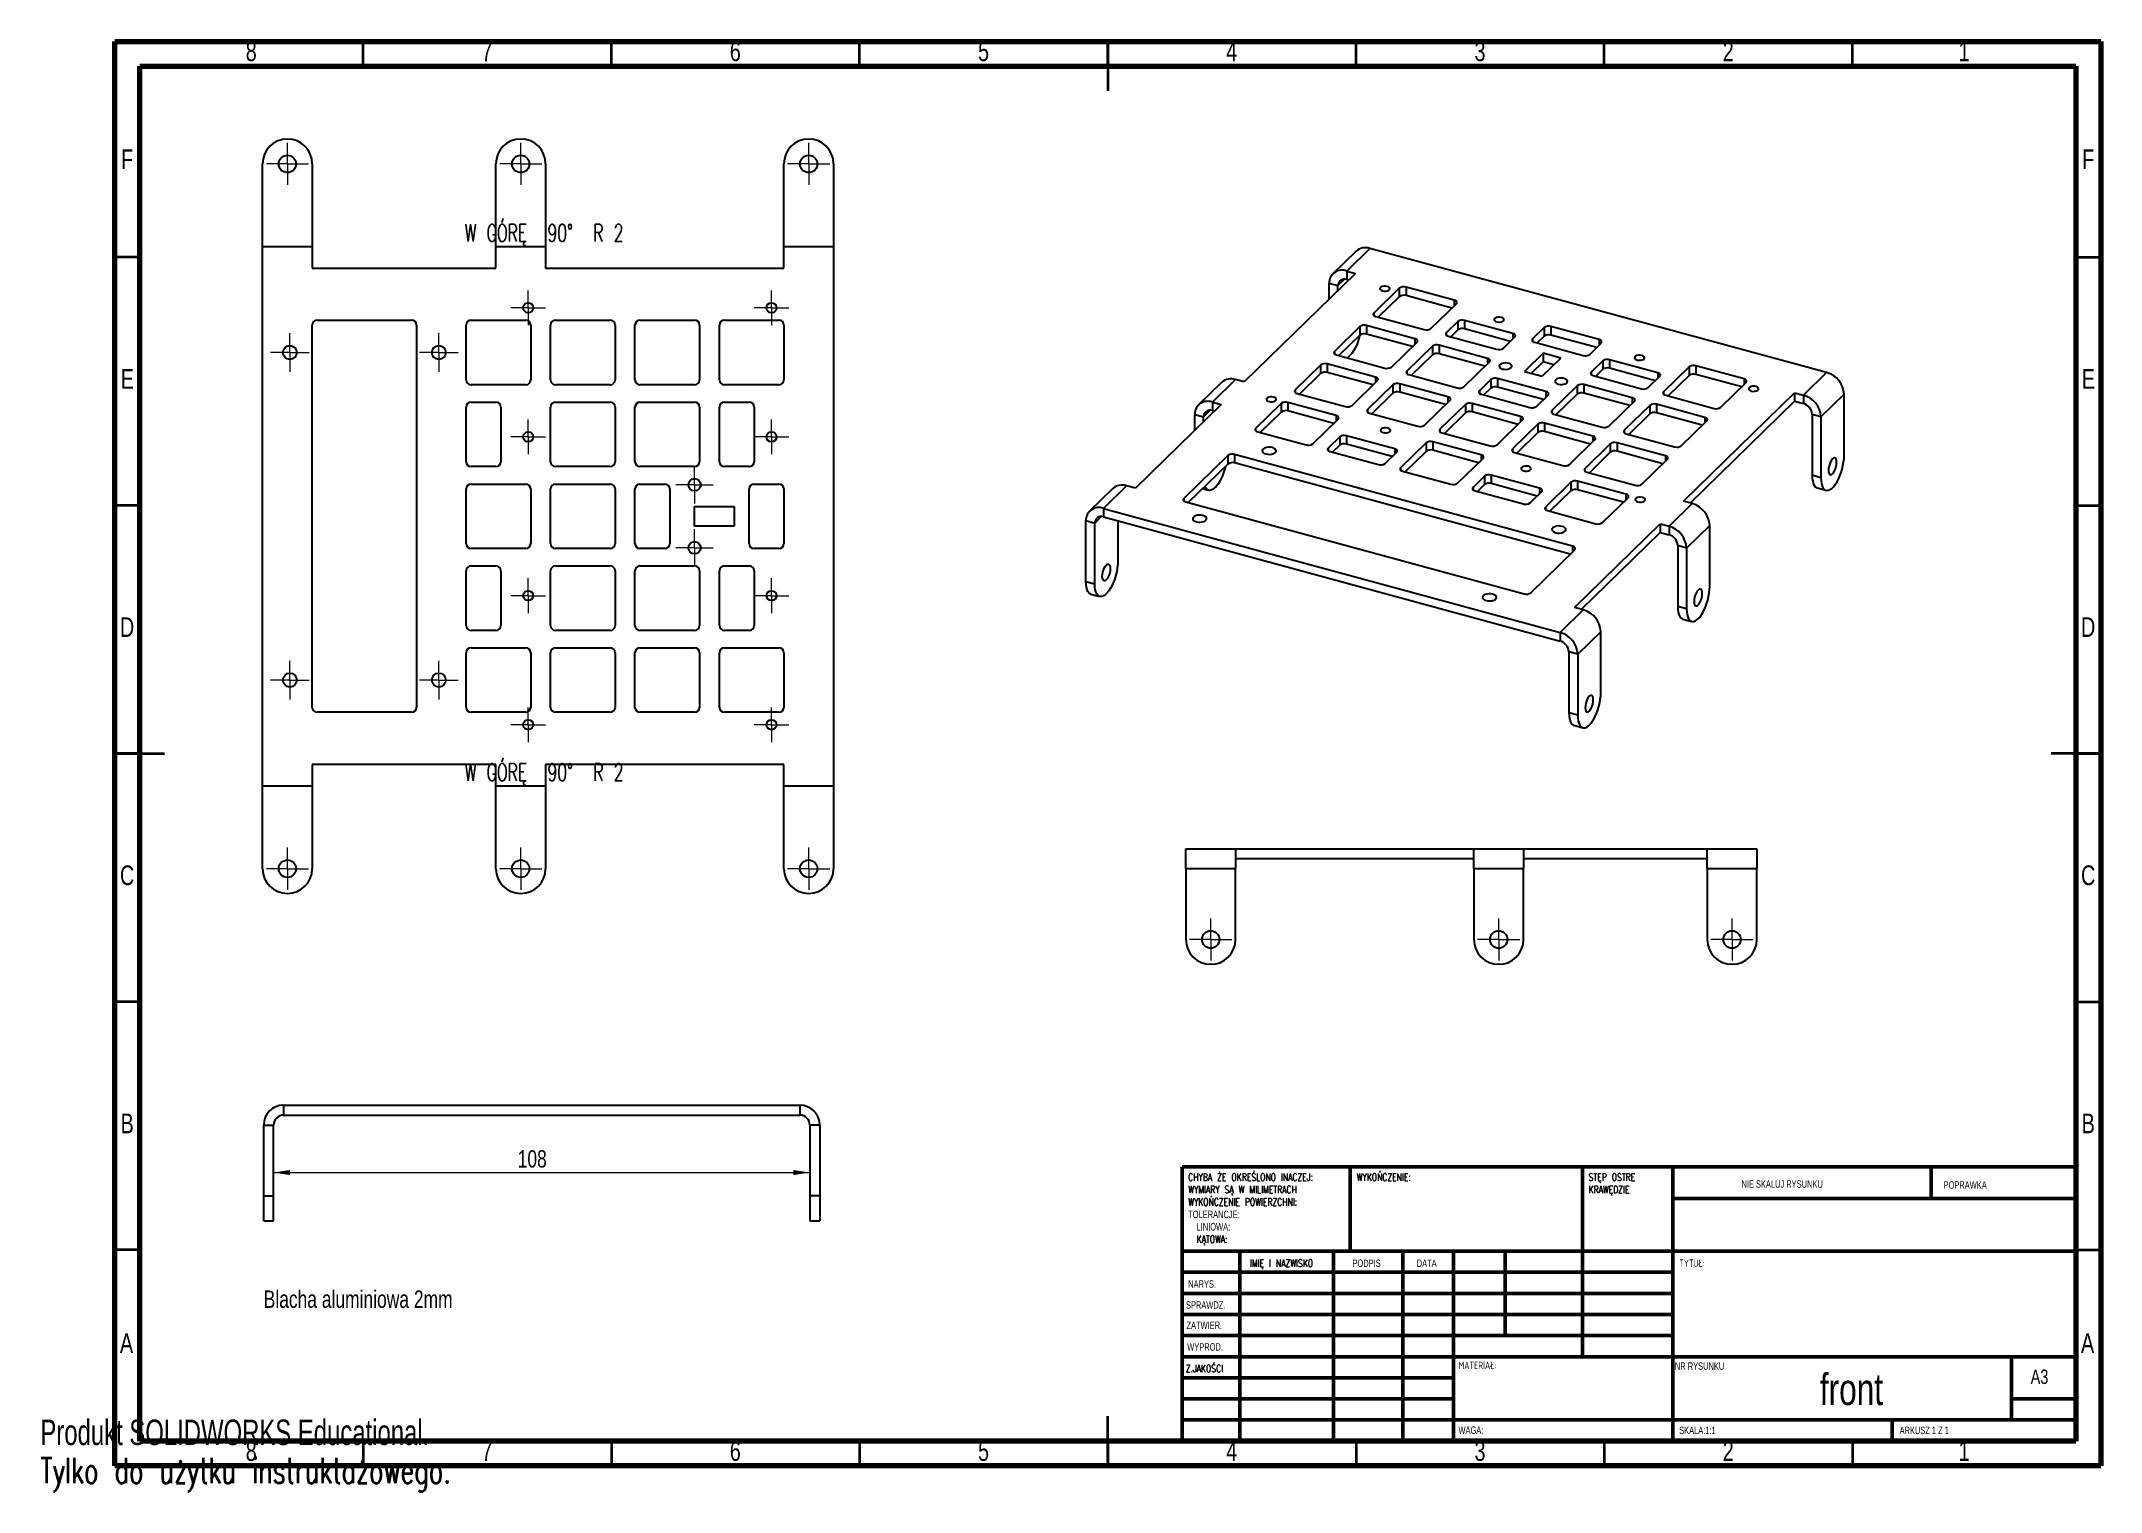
# Model space of a CAD drawing. Header units: millimetres. Extents: x 0 to 415, y 0 to 292.
import ezdxf

# ---------------------------------------------------------------- set-up
doc = ezdxf.new("R2010")
doc.units = ezdxf.units.MM
doc.linetypes.add('CENTERX2', pattern=[20.32, 12.7, -2.54, 2.54, -2.54])
doc.styles.add('SLDTEXTSTYLE0', font='TXT', dxfattribs={"width": 0.75})
doc.styles.add('SLDTEXTSTYLE1', font='TXT', dxfattribs={"width": 0.75, "bigfont": 'bigfont'})
doc.styles.add('SLDTEXTSTYLE2', font='TXT', dxfattribs={"width": 0.6875})
doc.styles.add('SLDTEXTSTYLE3', font='TXT', dxfattribs={"width": 0.65625, "bigfont": 'bigfont'})
doc.styles.add('SLDTEXTSTYLE4', font='TXT', dxfattribs={"width": 0.7})
doc.styles.add('SLDTEXTSTYLE5', font='TXT', dxfattribs={"width": 0.7, "bigfont": 'bigfont'})
doc.dimstyles.new('SLDDIMSTYLE0', dxfattribs={"dimtxt": 3.5, "dimasz": 3.302, "dimexe": 0, "dimexo": 0.0625, "dimgap": 0.875, "dimtad": 1, "dimrnd": 1e-09, "dimzin": 12, "dimdsep": 46, "dimtxsty": 'SLDTEXTSTYLE0', "dimsah": 1, "dimcen": 0.09, "dimadec": 0, "dimazin": 3, "dimtfac": 1, "dimtofl": 0, "dimtmove": 0, "dimatfit": 3, "dimfxl": 0, "dimfrac": 2, "dimtolj": 1, "dimtzin": 12, "dimarcsym": 0})

msp = doc.modelspace()

# ---------------------------------------------------------------- texts
at = {"color": 7, "linetype": 'Continuous', "lineweight": 0}
for s, insert, char_height, attachment_point, style in [('8', (42.46, 291.973), 3.969, 2, 'SLDTEXTSTYLE0'), ('7', (89.96, 291.973), 3.969, 2, 'SLDTEXTSTYLE0'), ('6', (139.96, 291.973), 3.969, 2, 'SLDTEXTSTYLE0'), ('5', (189.96, 291.973), 3.969, 2, 'SLDTEXTSTYLE0'), ('4', (239.96, 291.973), 3.969, 2, 'SLDTEXTSTYLE0'), ('3', (289.96, 291.973), 3.969, 2, 'SLDTEXTSTYLE0'), ('2', (339.96, 291.973), 3.969, 2, 'SLDTEXTSTYLE0'), ('1', (387.46, 291.973), 3.969, 2, 'SLDTEXTSTYLE0'), ('F', (17.458, 270.223), 3.969, 2, 'SLDTEXTSTYLE0'), ('F', (412.458, 270.223), 3.969, 2, 'SLDTEXTSTYLE0'), ('W GÓRĘ  90\\M+1818B  R 2', (101.45, 255.16), 3.5, 2, 'SLDTEXTSTYLE3'), ('E', (17.508, 225.973), 3.969, 2, 'SLDTEXTSTYLE0'), ('E', (412.508, 225.973), 3.969, 2, 'SLDTEXTSTYLE0'), ('D', (17.453, 175.973), 3.969, 2, 'SLDTEXTSTYLE0'), ('D', (412.453, 175.973), 3.969, 2, 'SLDTEXTSTYLE0'), ('W GÓRĘ  90\\M+1818B  R 2', (101.45, 146.501), 3.5, 2, 'SLDTEXTSTYLE3'), ('C', (17.459, 125.973), 3.969, 2, 'SLDTEXTSTYLE0'), ('C', (412.459, 125.973), 3.969, 2, 'SLDTEXTSTYLE0'), ('B', (17.471, 75.973), 3.969, 2, 'SLDTEXTSTYLE0'), ('B', (412.471, 75.973), 3.969, 2, 'SLDTEXTSTYLE0'), ('WYKOŃCZENIE:', (265.123, 63.921), 1.5, 1, 'SLDTEXTSTYLE1'), ('NIE SKALUJ RYSUNKU', (342.615, 62.533), 1.5, 1, 'SLDTEXTSTYLE0'), ('POPRAWKA', (383.328, 62.335), 1.5, 1, 'SLDTEXTSTYLE0'), ('IMIĘ I NAZWISKO', (243.617, 46.576), 1.5, 1, 'SLDTEXTSTYLE1'), ('PODPIS', (264.268, 46.576), 1.5, 1, 'SLDTEXTSTYLE0'), ('DATA', (277.215, 46.576), 1.5, 1, 'SLDTEXTSTYLE0'), ('TYTUŁ:', (330.079, 46.576), 1.5, 1, 'SLDTEXTSTYLE1'), ('NARYS.', (231.182, 42.385), 1.5, 1, 'SLDTEXTSTYLE0'), ('Blacha aluminiowa 2mm', (44.972, 40.339), 3.5, 1, 'SLDTEXTSTYLE0'), ('SPRAWDZ.', (230.735, 38.162), 1.5, 1, 'SLDTEXTSTYLE0'), ('ZATWIER.', (230.839, 34.066), 1.5, 1, 'SLDTEXTSTYLE0'), ('A', (17.34, 31.723), 3.969, 2, 'SLDTEXTSTYLE0'), ('WYPROD.', (230.99, 29.716), 1.5, 1, 'SLDTEXTSTYLE0'), ('A', (412.34, 31.723), 3.969, 2, 'SLDTEXTSTYLE0'), ('Z.JAKOŚCI', (230.669, 25.35), 1.5, 1, 'SLDTEXTSTYLE1'), ('MATERIAŁ:', (285.646, 25.986), 1.5, 1, 'SLDTEXTSTYLE1'), ('NR RYSUNKU', (329.209, 25.843), 1.5, 1, 'SLDTEXTSTYLE0'), ('front', (364.773, 23.607), 6.35, 2, 'SLDTEXTSTYLE0'), ('A3', (400.871, 24.406), 2.9104, 1, 'SLDTEXTSTYLE0'), ('WAGA:', (285.618, 12.949), 1.4986, 1, 'SLDTEXTSTYLE0'), ('SKALA:1:1', (330.074, 12.9), 1.5, 1, 'SLDTEXTSTYLE0'), ('ARKUSZ 1 Z 1', (374.478, 12.9), 1.5, 1, 'SLDTEXTSTYLE2'), ('8', (42.46, 9.973), 3.969, 2, 'SLDTEXTSTYLE0'), ('7', (89.96, 9.973), 3.969, 2, 'SLDTEXTSTYLE0'), ('6', (139.96, 9.973), 3.969, 2, 'SLDTEXTSTYLE0'), ('5', (189.96, 9.973), 3.969, 2, 'SLDTEXTSTYLE0'), ('4', (239.96, 9.973), 3.969, 2, 'SLDTEXTSTYLE0'), ('3', (289.96, 9.973), 3.969, 2, 'SLDTEXTSTYLE0'), ('2', (339.96, 9.973), 3.969, 2, 'SLDTEXTSTYLE0'), ('1', (387.46, 9.973), 3.969, 2, 'SLDTEXTSTYLE0')]:
    msp.add_mtext(s, dxfattribs=dict(at, insert=insert, char_height=char_height, attachment_point=attachment_point, style=style))
at = {"color": 7, "linetype": 'Continuous', "char_height": 5.1381, "attachment_point": 1}
for s, insert, style in [('Produkt SOLIDWORKS Educational.', (0, 14.331), 'SLDTEXTSTYLE4'), ('Tylko do użytku instruktażowego.', (0, 6.623), 'SLDTEXTSTYLE5')]:
    msp.add_mtext(s, dxfattribs=dict(at, insert=insert, style=style))

# ---------------------------------------------------------------- blocks, each defined once
blk = doc.blocks.new('SW_NOTE_0')
at = {"color": 0, "linetype": 'Continuous', "lineweight": 0, "char_height": 1.5, "attachment_point": 1}
for s, insert, style in [('CHYBA ŻE OKREŚLONO INACZEJ:', (0, 1.93), 'SLDTEXTSTYLE1'), ('WYMIARY SĄ W MILIMETRACH', (0, -0.57), 'SLDTEXTSTYLE1'), ('WYKOŃCZENIE POWIERZCHNI:', (0, -3.07), 'SLDTEXTSTYLE1'), ('TOLERANCJE:', (0, -5.57), 'SLDTEXTSTYLE0'), ('LINIOWA:', (1.69, -8.07), 'SLDTEXTSTYLE0'), ('KĄTOWA:', (1.69, -10.57), 'SLDTEXTSTYLE1')]:
    blk.add_mtext(s, dxfattribs=dict(at, insert=insert, style=style))
blk = doc.blocks.new('SW_NOTE_1')
at = {"color": 0, "linetype": 'Continuous', "lineweight": 0, "char_height": 1.5, "attachment_point": 1, "style": 'SLDTEXTSTYLE1'}
for s, insert in [('STĘP OSTRE', (0, 1.93)), ('KRAWĘDZIE', (0, -0.57))]:
    blk.add_mtext(s, dxfattribs=dict(at, insert=insert))
blk = doc.blocks.new('SW_CENTERMARKSYMBOL_0')
at = {"color": 0, "linetype": 'Continuous', "lineweight": 0}
for p, q in [((-2.5, 0), (-3.75, 0)), ((0, 0), (-2.5, 0)), ((0, 2.5), (0, 3.75)), ((0, 0), (0, 2.5)), ((0, 0), (0, -2.5)), ((0, 0), (2.5, 0)), ((2.5, 0), (3.75, 0)), ((0, -2.5), (0, -3.75))]:
    blk.add_line(p, q, dxfattribs=at)
blk = doc.blocks.new('SW_CENTERMARKSYMBOL_1')
at = {"color": 0, "linetype": 'Continuous', "lineweight": 0}
for p, q in [((-2.5, 0), (-3.75, 0)), ((0, 0), (-2.5, 0)), ((0, 2.5), (0, 3.75)), ((0, 0), (0, 2.5)), ((0, 0), (0, -2.5)), ((0, 0), (2.5, 0)), ((2.5, 0), (3.75, 0)), ((0, -2.5), (0, -3.75))]:
    blk.add_line(p, q, dxfattribs=at)
blk = doc.blocks.new('SW_CENTERMARKSYMBOL_2')
at = {"color": 0, "linetype": 'Continuous', "lineweight": 0}
for p, q in [((-2.5, 0), (-3.9, 0)), ((0, 0), (-2.5, 0)), ((0, 2.5), (0, 3.9)), ((0, 0), (0, 2.5)), ((0, 0), (0, -2.5)), ((0, 0), (2.5, 0)), ((2.5, 0), (3.9, 0)), ((0, -2.5), (0, -3.9))]:
    blk.add_line(p, q, dxfattribs=at)
blk = doc.blocks.new('SW_CENTERMARKSYMBOL_3')
at = {"color": 0, "linetype": 'Continuous', "lineweight": 0}
for p, q in [((-2.5, 0), (-3.9, 0)), ((0, 0), (-2.5, 0)), ((0, 2.5), (0, 3.9)), ((0, 0), (0, 2.5)), ((0, 0), (0, -2.5)), ((0, 0), (2.5, 0)), ((2.5, 0), (3.9, 0)), ((0, -2.5), (0, -3.9))]:
    blk.add_line(p, q, dxfattribs=at)
blk = doc.blocks.new('SW_CENTERMARKSYMBOL_4')
at = {"color": 0, "linetype": 'Continuous', "lineweight": 0}
for p, q in [((-2.5, 0), (-3.9, 0)), ((0, 0), (-2.5, 0)), ((0, 2.5), (0, 3.9)), ((0, 0), (0, 2.5)), ((0, 0), (0, -2.5)), ((0, 0), (2.5, 0)), ((2.5, 0), (3.9, 0)), ((0, -2.5), (0, -3.9))]:
    blk.add_line(p, q, dxfattribs=at)
blk = doc.blocks.new('SW_CENTERMARKSYMBOL_5')
at = {"color": 0, "linetype": 'Continuous', "lineweight": 0}
for p, q in [((-2.5, 0), (-3.9, 0)), ((0, 0), (-2.5, 0)), ((0, 2.5), (0, 3.9)), ((0, 0), (0, 2.5)), ((0, 0), (0, -2.5)), ((0, 0), (2.5, 0)), ((2.5, 0), (3.9, 0)), ((0, -2.5), (0, -3.9))]:
    blk.add_line(p, q, dxfattribs=at)
blk = doc.blocks.new('SW_CENTERMARKSYMBOL_6')
at = {"color": 0, "linetype": 'Continuous', "lineweight": 0}
for p, q in [((-2.5, 0), (-3.5, 0)), ((0, 0), (-2.5, 0)), ((0, 2.5), (0, 3.5)), ((0, 0), (0, 2.5)), ((0, 0), (0, -2.5)), ((0, 0), (2.5, 0)), ((2.5, 0), (3.5, 0)), ((0, -2.5), (0, -3.5))]:
    blk.add_line(p, q, dxfattribs=at)
blk = doc.blocks.new('SW_CENTERMARKSYMBOL_7')
at = {"color": 0, "linetype": 'Continuous', "lineweight": 0}
for p, q in [((-2.5, 0), (-3.5, 0)), ((0, 0), (-2.5, 0)), ((0, 2.5), (0, 3.5)), ((0, 0), (0, 2.5)), ((0, 0), (0, -2.5)), ((0, 0), (2.5, 0)), ((2.5, 0), (3.5, 0)), ((0, -2.5), (0, -3.5))]:
    blk.add_line(p, q, dxfattribs=at)
blk = doc.blocks.new('SW_CENTERMARKSYMBOL_8')
at = {"color": 0, "linetype": 'Continuous', "lineweight": 0}
for p, q in [((-2.5, 0), (-3.5, 0)), ((0, 0), (-2.5, 0)), ((0, 2.5), (0, 3.5)), ((0, 0), (0, 2.5)), ((0, 0), (0, -2.5)), ((0, 0), (2.5, 0)), ((2.5, 0), (3.5, 0)), ((0, -2.5), (0, -3.5))]:
    blk.add_line(p, q, dxfattribs=at)
blk = doc.blocks.new('SW_CENTERMARKSYMBOL_9')
at = {"color": 0, "linetype": 'Continuous', "lineweight": 0}
for p, q in [((-2.5, 0), (-3.5, 0)), ((0, 0), (-2.5, 0)), ((0, 2.5), (0, 3.5)), ((0, 0), (0, 2.5)), ((0, 0), (0, -2.5)), ((0, 0), (2.5, 0)), ((2.5, 0), (3.5, 0)), ((0, -2.5), (0, -3.5))]:
    blk.add_line(p, q, dxfattribs=at)
blk = doc.blocks.new('SW_CENTERMARKSYMBOL_10')
at = {"color": 0, "linetype": 'Continuous', "lineweight": 0}
for p, q in [((-2.5, 0), (-3.5, 0)), ((0, 0), (-2.5, 0)), ((0, 2.5), (0, 3.5)), ((0, 0), (0, 2.5)), ((0, 0), (0, -2.5)), ((0, 0), (2.5, 0)), ((2.5, 0), (3.5, 0)), ((0, -2.5), (0, -3.5))]:
    blk.add_line(p, q, dxfattribs=at)
blk = doc.blocks.new('SW_CENTERMARKSYMBOL_11')
at = {"color": 0, "linetype": 'Continuous', "lineweight": 0}
for p, q in [((-2.5, 0), (-3.5, 0)), ((0, 0), (-2.5, 0)), ((0, 2.5), (0, 3.5)), ((0, 0), (0, 2.5)), ((0, 0), (0, -2.5)), ((0, 0), (2.5, 0)), ((2.5, 0), (3.5, 0)), ((0, -2.5), (0, -3.5))]:
    blk.add_line(p, q, dxfattribs=at)
blk = doc.blocks.new('SW_CENTERMARKSYMBOL_12')
at = {"color": 0, "linetype": 'Continuous', "lineweight": 0}
for p, q in [((-2.5, 0), (-3.5, 0)), ((0, 0), (-2.5, 0)), ((0, 2.5), (0, 3.5)), ((0, 0), (0, 2.5)), ((0, 0), (0, -2.5)), ((0, 0), (2.5, 0)), ((2.5, 0), (3.5, 0)), ((0, -2.5), (0, -3.5))]:
    blk.add_line(p, q, dxfattribs=at)
blk = doc.blocks.new('SW_CENTERMARKSYMBOL_13')
at = {"color": 0, "linetype": 'Continuous', "lineweight": 0}
for p, q in [((-2.5, 0), (-3.5, 0)), ((0, 0), (-2.5, 0)), ((0, 2.5), (0, 3.5)), ((0, 0), (0, 2.5)), ((0, 0), (0, -2.5)), ((0, 0), (2.5, 0)), ((2.5, 0), (3.5, 0)), ((0, -2.5), (0, -3.5))]:
    blk.add_line(p, q, dxfattribs=at)
blk = doc.blocks.new('SW_CENTERMARKSYMBOL_14')
at = {"color": 0, "linetype": 'Continuous', "lineweight": 0}
for p, q in [((0, 2.5), (0, 4.25)), ((-2.5, 0), (-4.25, 0)), ((0, 0), (-2.5, 0)), ((0, 0), (0, 2.5)), ((0, 0), (0, -2.5)), ((0, 0), (2.5, 0)), ((2.5, 0), (4.25, 0)), ((0, -2.5), (0, -4.25))]:
    blk.add_line(p, q, dxfattribs=at)
blk = doc.blocks.new('SW_CENTERMARKSYMBOL_15')
at = {"color": 0, "linetype": 'Continuous', "lineweight": 0}
for p, q in [((0, 2.5), (0, 4.25)), ((-2.5, 0), (-4.25, 0)), ((0, 0), (-2.5, 0)), ((0, 0), (0, 2.5)), ((0, 0), (0, -2.5)), ((0, 0), (2.5, 0)), ((2.5, 0), (4.25, 0)), ((0, -2.5), (0, -4.25))]:
    blk.add_line(p, q, dxfattribs=at)
blk = doc.blocks.new('SW_CENTERMARKSYMBOL_16')
at = {"color": 0, "linetype": 'Continuous', "lineweight": 0}
for p, q in [((0, 2.5), (0, 4.25)), ((-2.5, 0), (-4.25, 0)), ((0, 0), (-2.5, 0)), ((0, 0), (0, 2.5)), ((0, 0), (0, -2.5)), ((0, 0), (2.5, 0)), ((2.5, 0), (4.25, 0)), ((0, -2.5), (0, -4.25))]:
    blk.add_line(p, q, dxfattribs=at)
blk = doc.blocks.new('SW_CENTERMARKSYMBOL_17')
at = {"color": 0, "linetype": 'Continuous', "lineweight": 0}
for p, q in [((0, 2.5), (0, 4.25)), ((-2.5, 0), (-4.25, 0)), ((0, 0), (-2.5, 0)), ((0, 0), (0, 2.5)), ((0, 0), (0, -2.5)), ((0, 0), (2.5, 0)), ((2.5, 0), (4.25, 0)), ((0, -2.5), (0, -4.25))]:
    blk.add_line(p, q, dxfattribs=at)
blk = doc.blocks.new('SW_CENTERMARKSYMBOL_18')
at = {"color": 0, "linetype": 'Continuous', "lineweight": 0}
for p, q in [((0, 2.5), (0, 4.25)), ((-2.5, 0), (-4.25, 0)), ((0, 0), (-2.5, 0)), ((0, 0), (0, 2.5)), ((0, 0), (0, -2.5)), ((0, 0), (2.5, 0)), ((2.5, 0), (4.25, 0)), ((0, -2.5), (0, -4.25))]:
    blk.add_line(p, q, dxfattribs=at)
blk = doc.blocks.new('SW_CENTERMARKSYMBOL_19')
at = {"color": 0, "linetype": 'Continuous', "lineweight": 0}
for p, q in [((0, 2.5), (0, 4.25)), ((-2.5, 0), (-4.25, 0)), ((0, 0), (-2.5, 0)), ((0, 0), (0, 2.5)), ((0, 0), (0, -2.5)), ((0, 0), (2.5, 0)), ((2.5, 0), (4.25, 0)), ((0, -2.5), (0, -4.25))]:
    blk.add_line(p, q, dxfattribs=at)
blk = doc.blocks.new('_D')
at = {"color": 7, "linetype": 'Continuous', "lineweight": 18}
blk.add_line((46.97, 64.1), (154.97, 64.1), dxfattribs=at)
for points in [[(46.97, 64.1), (50.27, 63.59), (50.27, 64.61)], [(154.97, 64.1), (151.67, 64.61), (151.67, 63.59)]]:
    blk.add_solid(points, dxfattribs=at)
at = {"color": 7, "linetype": 'Continuous', "lineweight": 18, "insert": (96.13, 68.61), "char_height": 3.5, "attachment_point": 1, "style": 'SLDTEXTSTYLE0'}
blk.add_mtext('108', dxfattribs=at)
blk = doc.blocks.new('SW_CENTERMARKSYMBOL_20')
at = {"color": 0, "linetype": 'Continuous', "lineweight": 0}
for p, q in [((0, 2.5), (0, 4.25)), ((-2.5, 0), (-4.25, 0)), ((0, 0), (-2.5, 0)), ((0, 0), (0, 2.5)), ((0, 0), (0, -2.5)), ((0, 0), (2.5, 0)), ((2.5, 0), (4.25, 0)), ((0, -2.5), (0, -4.25))]:
    blk.add_line(p, q, dxfattribs=at)
blk = doc.blocks.new('SW_CENTERMARKSYMBOL_21')
at = {"color": 0, "linetype": 'Continuous', "lineweight": 0}
for p, q in [((0, 2.5), (0, 4.25)), ((-2.5, 0), (-4.25, 0)), ((0, 0), (-2.5, 0)), ((0, 0), (0, 2.5)), ((0, 0), (0, -2.5)), ((0, 0), (2.5, 0)), ((2.5, 0), (4.25, 0)), ((0, -2.5), (0, -4.25))]:
    blk.add_line(p, q, dxfattribs=at)
blk = doc.blocks.new('SW_CENTERMARKSYMBOL_22')
at = {"color": 0, "linetype": 'Continuous', "lineweight": 0}
for p, q in [((0, 2.5), (0, 4.25)), ((-2.5, 0), (-4.25, 0)), ((0, 0), (-2.5, 0)), ((0, 0), (0, 2.5)), ((0, 0), (0, -2.5)), ((0, 0), (2.5, 0)), ((2.5, 0), (4.25, 0)), ((0, -2.5), (0, -4.25))]:
    blk.add_line(p, q, dxfattribs=at)

# ---------------------------------------------------------------- dimensions: what is measured, and where the dimension line sits
at = {"color": 7, "linetype": 'Continuous', "lineweight": 18}
dim = msp.add_linear_dim(base=(154.97, 64.1), p1=(46.97, 73.67), p2=(154.97, 73.67), dimstyle='SLDDIMSTYLE0', dxfattribs=at)
dim.commit()
dim.dimension.update_dxf_attribs({"geometry": '_D', "text_midpoint": (100.008, 64.1), "dimtype": 160})

# ---------------------------------------------------------------- linework, layer by layer
at = {"color": 7, "linetype": 'Continuous', "lineweight": 70}
for p, q in [((15, 5), (15, 292)), ((15, 292), (415, 292)), ((415, 292), (415, 5)), ((20, 10), (20, 287)), ((20, 287), (410, 287)), ((410, 287), (410, 10)), ((410, 10), (20, 10)), ((415, 5), (15, 5))]:
    msp.add_line(p, q, dxfattribs=at)
at = {"color": 7, "linetype": 'Continuous', "lineweight": 35}
for p, q in [((65, 287), (65, 292)), ((115, 287), (115, 292)), ((165, 287), (165, 292)), ((215, 292), (215, 282)), ((215, 287), (215, 292)), ((265, 287), (265, 292)), ((315, 287), (315, 292)), ((365, 287), (365, 292)), ((20, 248.5), (15, 248.5)), ((410, 248.5), (415, 248.5)), ((20, 198.5), (15, 198.5)), ((410, 198.5), (415, 198.5)), ((15, 148.5), (25, 148.5)), ((20, 148.5), (15, 148.5)), ((415, 148.5), (405, 148.5)), ((410, 148.5), (415, 148.5)), ((20, 98.5), (15, 98.5)), ((410, 98.5), (415, 98.5)), ((20, 48.5), (15, 48.5)), ((410, 48.5), (415, 48.5)), ((215, 5), (215, 15)), ((65, 10), (65, 5)), ((115, 10), (115, 5)), ((165, 10), (165, 5)), ((215, 10), (215, 5)), ((265, 10), (265, 5)), ((315, 10), (315, 5)), ((365, 10), (365, 5))]:
    msp.add_line(p, q, dxfattribs=at)
at = {"color": 7, "linetype": 'Continuous', "lineweight": 25}
for p, q in [((44.754, 125.316), (44.754, 267.316)), ((54.754, 267.316), (54.754, 246.316)), ((91.754, 246.316), (91.754, 267.316)), ((101.754, 267.316), (101.754, 246.316)), ((149.754, 246.316), (149.754, 267.316)), ((159.754, 267.316), (159.754, 125.316)), ((264.99, 249.716), (260.323, 245.161)), ((267.784, 250.282), (263.117, 245.727)), ((359.763, 225.284), (267.784, 250.282)), ((54.754, 246.316), (91.754, 246.316)), ((101.754, 246.316), (149.754, 246.316)), ((264.886, 245.246), (242.484, 223.382)), ((263.117, 245.727), (264.886, 245.246)), ((263.117, 245.727), (263.117, 244.013)), ((259.579, 243.26), (261.348, 242.779)), ((259.579, 240.067), (259.579, 243.26)), ((262.679, 244.078), (261.348, 242.779)), ((261.348, 241.794), (261.348, 242.779)), ((263.117, 244.013), (263.512, 243.905)), ((273.705, 242.267), (268.572, 237.256)), ((273.705, 242.267), (273.705, 240.553)), ((284.785, 239.838), (275.056, 242.482)), ((275.056, 242.482), (275.056, 240.768)), ((284.295, 238.257), (275.056, 240.768)), ((268.572, 237.256), (268.572, 236.776)), ((268.989, 236.561), (278.718, 233.917)), ((273.705, 240.553), (269.479, 236.428)), ((280.069, 234.132), (285.203, 239.142)), ((284.785, 239.838), (284.785, 238.735)), ((54.754, 157.816), (54.754, 234.816)), ((55.754, 235.816), (74.754, 235.816)), ((75.754, 234.816), (75.754, 157.816)), ((85.754, 223.816), (85.754, 234.816)), ((86.754, 235.816), (97.754, 235.816)), ((98.754, 234.816), (98.754, 223.816)), ((102.754, 223.816), (102.754, 234.816)), ((103.754, 235.816), (114.754, 235.816)), ((115.754, 234.816), (115.754, 223.816)), ((119.754, 223.816), (119.754, 234.816)), ((120.754, 235.816), (131.754, 235.816)), ((132.754, 234.816), (132.754, 223.816)), ((136.754, 223.816), (136.754, 234.816)), ((137.754, 235.816), (148.754, 235.816)), ((149.754, 234.816), (149.754, 223.816)), ((265.771, 234.523), (260.638, 229.513)), ((265.771, 232.809), (261.545, 228.684)), ((265.771, 234.523), (265.771, 232.809)), ((276.851, 232.095), (267.123, 234.739)), ((267.123, 234.739), (267.123, 233.024)), ((276.362, 230.513), (267.123, 233.024)), ((285.499, 235.569), (283.164, 233.29)), ((283.164, 233.29), (283.164, 232.81)), ((283.582, 232.595), (293.311, 229.951)), ((285.499, 233.855), (284.072, 232.462)), ((285.499, 235.569), (285.499, 233.855)), ((296.579, 233.14), (286.85, 235.784)), ((286.85, 235.784), (286.85, 234.07)), ((296.089, 231.559), (286.85, 234.07)), ((294.662, 230.166), (296.996, 232.444)), ((296.579, 233.14), (296.579, 232.037)), ((302.891, 234.335), (300.558, 232.057)), ((302.891, 232.621), (301.465, 231.229)), ((302.891, 234.335), (302.891, 232.621)), ((313.971, 231.906), (304.242, 234.55)), ((304.242, 234.55), (304.242, 232.836)), ((313.481, 230.325), (304.242, 232.836)), ((260.638, 229.513), (260.638, 229.032)), ((261.055, 228.817), (270.784, 226.173)), ((261.683, 228.646), (261.629, 228.766)), ((272.135, 226.388), (277.269, 231.399)), ((280.364, 230.557), (275.231, 225.547)), ((280.364, 228.843), (276.138, 224.718)), ((276.851, 232.095), (276.851, 230.991)), ((280.364, 230.557), (280.364, 228.843)), ((291.444, 228.129), (281.715, 230.773)), ((281.715, 230.773), (281.715, 229.058)), ((290.955, 226.547), (281.715, 229.058)), ((302.671, 229.154), (298.937, 225.51)), ((300.558, 232.057), (300.558, 231.577)), ((300.975, 231.362), (310.704, 228.718)), ((302.475, 224.548), (306.208, 228.192)), ((306.208, 228.192), (302.671, 229.154)), ((302.671, 229.154), (302.671, 227.439)), ((312.055, 228.933), (314.388, 231.21)), ((313.971, 231.906), (313.971, 230.803)), ((257.838, 226.78), (252.704, 221.769)), ((257.838, 225.065), (253.611, 220.94)), ((257.838, 226.78), (257.838, 225.065)), ((268.917, 224.351), (259.189, 226.995)), ((259.189, 226.995), (259.189, 225.281)), ((268.428, 222.77), (259.189, 225.281)), ((268.917, 224.351), (268.917, 223.247)), ((275.231, 225.547), (275.231, 225.066)), ((275.648, 224.851), (285.377, 222.207)), ((286.728, 222.422), (291.862, 227.433)), ((291.444, 228.129), (291.444, 227.025)), ((303.237, 221.429), (293.508, 224.073)), ((293.508, 224.073), (293.508, 222.359)), ((298.937, 225.51), (302.475, 224.548)), ((302.671, 227.439), (300.311, 225.136)), ((304.834, 226.851), (302.671, 227.439)), ((314.685, 227.637), (312.35, 225.358)), ((312.35, 225.358), (312.35, 224.878)), ((312.768, 224.662), (322.497, 222.018)), ((314.685, 225.923), (313.257, 224.529)), ((314.685, 227.637), (314.685, 225.923)), ((325.765, 225.208), (316.036, 227.852)), ((316.036, 227.852), (316.036, 226.138)), ((325.275, 223.627), (316.036, 226.138)), ((323.848, 222.234), (326.182, 224.512)), ((325.765, 225.208), (325.765, 224.104)), ((332.077, 226.403), (326.943, 221.392)), ((332.077, 224.689), (327.85, 220.563)), ((332.077, 226.403), (332.077, 224.689)), ((343.157, 223.974), (333.428, 226.618)), ((333.428, 226.618), (333.428, 224.904)), ((342.667, 222.393), (333.428, 224.904)), ((359.763, 225.284), (355.096, 220.729)), ((97.754, 222.816), (86.754, 222.816)), ((114.754, 222.816), (103.754, 222.816)), ((131.754, 222.816), (120.754, 222.816)), ((148.754, 222.816), (137.754, 222.816)), ((237.921, 223.297), (233.254, 218.742)), ((240.715, 223.863), (236.048, 219.308)), ((242.484, 223.382), (240.715, 223.863)), ((252.704, 221.769), (252.704, 221.288)), ((253.122, 221.073), (262.85, 218.429)), ((264.201, 218.644), (269.335, 223.655)), ((272.43, 222.814), (267.297, 217.803)), ((272.43, 221.099), (268.204, 216.974)), ((272.43, 222.814), (272.43, 221.099)), ((283.51, 220.385), (273.782, 223.029)), ((273.782, 223.029), (273.782, 221.315)), ((283.021, 218.804), (273.782, 221.315)), ((283.51, 220.385), (283.51, 219.281)), ((292.157, 223.858), (289.824, 221.581)), ((289.824, 221.581), (289.824, 221.1)), ((290.241, 220.885), (299.97, 218.241)), ((292.157, 222.144), (290.731, 220.752)), ((292.157, 223.858), (292.157, 222.144)), ((302.747, 219.848), (293.508, 222.359)), ((301.321, 218.456), (303.654, 220.734)), ((303.237, 221.429), (303.237, 220.326)), ((309.55, 222.625), (304.416, 217.615)), ((309.55, 220.911), (305.324, 216.786)), ((309.55, 222.625), (309.55, 220.911)), ((320.63, 220.196), (310.901, 222.84)), ((310.901, 222.84), (310.901, 221.126)), ((320.14, 218.615), (310.901, 221.126)), ((320.63, 220.196), (320.63, 219.093)), ((326.943, 221.392), (326.943, 220.912)), ((327.361, 220.696), (337.09, 218.052)), ((330.926, 199.345), (353.327, 221.21)), ((338.441, 218.268), (343.574, 223.278)), ((343.157, 223.974), (343.157, 222.87)), ((353.327, 221.21), (355.096, 220.729)), ((353.327, 221.21), (353.327, 219.496)), ((355.096, 220.729), (355.096, 219.015)), ((363.301, 220.894), (358.634, 216.339)), ((363.301, 208.647), (363.301, 220.894)), ((85.754, 207.316), (85.754, 218.316)), ((86.754, 219.316), (91.756, 219.316)), ((92.756, 218.316), (92.756, 207.316)), ((102.754, 207.316), (102.754, 218.316)), ((103.754, 219.316), (114.754, 219.316)), ((115.754, 218.316), (115.754, 207.316)), ((119.754, 207.316), (119.754, 218.316)), ((120.754, 219.316), (131.754, 219.316)), ((132.754, 218.316), (132.754, 207.316)), ((136.754, 207.316), (136.754, 218.316)), ((137.754, 219.316), (142.756, 219.316)), ((143.756, 218.316), (143.756, 207.316)), ((237.817, 218.827), (220.549, 201.973)), ((232.511, 216.84), (234.28, 216.36)), ((232.511, 213.648), (232.511, 216.84)), ((235.611, 217.659), (234.28, 216.36)), ((234.28, 215.374), (234.28, 216.36)), ((236.048, 219.308), (237.817, 218.827)), ((236.048, 219.308), (236.048, 217.593)), ((236.048, 217.593), (236.443, 217.486)), ((249.904, 219.036), (244.77, 214.026)), ((249.904, 217.322), (245.677, 213.197)), ((249.904, 219.036), (249.904, 217.322)), ((260.983, 216.607), (251.255, 219.251)), ((251.255, 219.251), (251.255, 217.537)), ((260.494, 215.026), (251.255, 217.537)), ((256.268, 210.901), (261.401, 215.911)), ((260.983, 216.607), (260.983, 215.504)), ((267.297, 217.803), (267.297, 217.322)), ((267.715, 217.107), (277.443, 214.463)), ((278.794, 214.678), (283.928, 219.689)), ((287.023, 218.848), (281.89, 213.837)), ((287.023, 217.133), (282.797, 213.008)), ((287.023, 218.848), (287.023, 217.133)), ((298.103, 216.419), (288.375, 219.063)), ((288.375, 219.063), (288.375, 217.349)), ((297.614, 214.838), (288.375, 217.349)), ((293.387, 210.712), (298.521, 215.723)), ((298.103, 216.419), (298.103, 215.315)), ((304.416, 217.615), (304.416, 217.134)), ((304.834, 216.919), (314.563, 214.275)), ((315.914, 214.49), (321.048, 219.501)), ((324.143, 218.659), (319.009, 213.649)), ((324.143, 216.945), (319.917, 212.82)), ((324.143, 218.659), (324.143, 216.945)), ((335.223, 216.23), (325.494, 218.874)), ((325.494, 218.874), (325.494, 217.16)), ((334.733, 214.649), (325.494, 217.16)), ((332.3, 198.972), (353.327, 219.496)), ((335.223, 216.23), (335.223, 215.127)), ((353.327, 219.496), (355.096, 219.015)), ((358.634, 216.339), (356.865, 216.82)), ((356.865, 216.82), (356.865, 204.573)), ((358.634, 216.339), (358.634, 204.092)), ((244.77, 214.026), (244.77, 213.545)), ((245.188, 213.33), (254.916, 210.686)), ((261.698, 212.338), (259.363, 210.059)), ((261.698, 212.338), (261.698, 210.624)), ((272.777, 209.909), (263.049, 212.553)), ((263.049, 212.553), (263.049, 210.839)), ((281.89, 213.837), (281.89, 213.356)), ((282.307, 213.141), (292.036, 210.497)), ((301.616, 214.882), (296.483, 209.871)), ((301.616, 213.167), (297.39, 209.042)), ((301.616, 214.882), (301.616, 213.167)), ((312.696, 212.453), (302.967, 215.097)), ((302.967, 215.097), (302.967, 213.382)), ((312.207, 210.871), (302.967, 213.382)), ((307.98, 206.746), (313.114, 211.757)), ((312.696, 212.453), (312.696, 211.349)), ((319.009, 213.649), (319.009, 213.168)), ((319.427, 212.953), (329.156, 210.309)), ((330.507, 210.524), (335.64, 215.535)), ((239.17, 208.559), (230.303, 199.905)), ((239.17, 208.559), (239.17, 206.845)), ((308.621, 190.266), (240.521, 208.775)), ((240.521, 208.775), (240.521, 207.06)), ((259.363, 210.059), (259.363, 209.579)), ((259.781, 209.364), (269.509, 206.72)), ((261.698, 210.624), (260.27, 209.231)), ((272.288, 208.328), (263.049, 210.839)), ((270.86, 206.935), (273.195, 209.213)), ((272.777, 209.909), (272.777, 208.806)), ((279.09, 211.104), (273.956, 206.093)), ((279.09, 209.39), (274.863, 205.265)), ((279.09, 211.104), (279.09, 209.39)), ((290.169, 208.675), (280.441, 211.319)), ((280.441, 211.319), (280.441, 209.605)), ((289.68, 207.094), (280.441, 209.605)), ((285.453, 202.969), (290.587, 207.979)), ((290.169, 208.675), (290.169, 207.572)), ((296.483, 209.871), (296.483, 209.39)), ((296.9, 209.175), (306.629, 206.531)), ((316.209, 210.916), (311.076, 205.905)), ((316.209, 209.201), (311.983, 205.076)), ((316.209, 210.916), (316.209, 209.201)), ((327.289, 208.487), (317.56, 211.131)), ((317.56, 211.131), (317.56, 209.416)), ((326.799, 206.905), (317.56, 209.416)), ((322.573, 202.78), (327.707, 207.791)), ((327.289, 208.487), (327.289, 207.383)), ((91.756, 206.316), (86.754, 206.316)), ((114.754, 206.316), (103.754, 206.316)), ((131.754, 206.316), (120.754, 206.316)), ((142.756, 206.316), (137.754, 206.316)), ((239.17, 206.845), (231.21, 199.076)), ((308.132, 188.685), (240.521, 207.06)), ((273.956, 206.093), (273.956, 205.613)), ((274.374, 205.398), (284.102, 202.754)), ((290.883, 204.406), (288.549, 202.127)), ((290.883, 204.406), (290.883, 202.692)), ((301.963, 201.977), (292.234, 204.621)), ((292.234, 204.621), (292.234, 202.907)), ((319.355, 200.743), (309.626, 203.387)), ((309.626, 203.387), (309.626, 201.673)), ((311.076, 205.905), (311.076, 205.424)), ((311.493, 205.209), (321.222, 202.565)), ((358.634, 204.092), (356.865, 204.573)), ((85.754, 190.816), (85.754, 201.816)), ((86.754, 202.816), (97.754, 202.816)), ((98.754, 201.816), (98.754, 190.816)), ((102.754, 190.816), (102.754, 201.816)), ((103.754, 202.816), (114.754, 202.816)), ((115.754, 201.816), (115.754, 190.816)), ((119.754, 190.816), (119.754, 201.816)), ((120.754, 202.816), (125.754, 202.816)), ((126.754, 201.816), (126.754, 190.816)), ((142.754, 190.816), (142.754, 201.816)), ((143.754, 202.816), (148.754, 202.816)), ((149.754, 201.816), (149.754, 190.816)), ((215.987, 201.888), (211.32, 197.333)), ((218.781, 202.454), (214.114, 197.899)), ((220.549, 201.973), (218.781, 202.454)), ((230.303, 199.905), (230.303, 199.424)), ((230.72, 199.209), (298.82, 180.701)), ((234.096, 201.893), (235.302, 201.565)), ((288.549, 202.127), (288.549, 201.647)), ((288.967, 201.432), (298.695, 198.788)), ((290.883, 202.692), (289.456, 201.299)), ((301.474, 200.396), (292.234, 202.907)), ((300.046, 199.003), (302.381, 201.281)), ((301.963, 201.977), (301.963, 200.874)), ((308.275, 203.172), (303.142, 198.161)), ((308.275, 201.458), (304.049, 197.332)), ((308.275, 203.172), (308.275, 201.458)), ((318.866, 199.162), (309.626, 201.673)), ((314.639, 195.037), (319.773, 200.047)), ((319.355, 200.743), (319.355, 199.64)), ((332.695, 198.865), (330.926, 199.345)), ((357.887, 202.025), (359.656, 201.545)), ((131.754, 194.316), (131.754, 198.316)), ((131.754, 198.316), (139.754, 198.316)), ((139.754, 198.316), (139.754, 194.316)), ((210.576, 195.432), (212.345, 194.951)), ((210.576, 183.185), (210.576, 195.432)), ((213.676, 196.25), (212.345, 194.951)), ((214.114, 197.899), (214.114, 196.184)), ((214.114, 197.899), (306.093, 172.901)), ((214.114, 196.184), (306.093, 171.186)), ((217.012, 195.397), (217.012, 187.259)), ((303.142, 198.161), (303.142, 197.681)), ((303.559, 197.466), (313.288, 194.821)), ((332.695, 198.865), (328.028, 194.31)), ((139.754, 194.316), (131.754, 194.316)), ((212.345, 182.704), (212.345, 194.951)), ((308.991, 177.936), (326.259, 194.79)), ((310.365, 177.563), (326.259, 193.076)), ((326.259, 194.79), (328.028, 194.31)), ((326.259, 194.79), (326.259, 193.076)), ((326.259, 193.076), (328.028, 192.595)), ((328.028, 194.31), (328.028, 192.595)), ((336.232, 194.475), (331.566, 189.919)), ((336.232, 182.228), (336.232, 194.475)), ((97.754, 189.816), (86.754, 189.816)), ((114.754, 189.816), (103.754, 189.816)), ((125.754, 189.816), (120.754, 189.816)), ((148.754, 189.816), (143.754, 189.816)), ((300.172, 180.916), (309.039, 189.571)), ((308.621, 190.266), (308.621, 189.163)), ((331.566, 189.919), (329.797, 190.4)), ((329.797, 190.4), (329.797, 178.153)), ((331.566, 189.919), (331.566, 177.673)), ((85.754, 174.316), (85.754, 185.316)), ((86.754, 186.316), (91.756, 186.316)), ((92.756, 185.316), (92.756, 174.316)), ((102.754, 174.316), (102.754, 185.316)), ((103.754, 186.316), (114.754, 186.316)), ((115.754, 185.316), (115.754, 174.316)), ((119.754, 174.316), (119.754, 185.316)), ((120.754, 186.316), (131.754, 186.316)), ((132.754, 185.316), (132.754, 174.316)), ((136.754, 174.316), (136.754, 185.316)), ((137.754, 186.316), (142.756, 186.316)), ((143.756, 185.316), (143.756, 174.316)), ((210.576, 183.185), (212.345, 182.704)), ((211.598, 180.637), (213.367, 180.156)), ((310.76, 177.456), (306.093, 172.901)), ((310.76, 177.456), (308.991, 177.936)), ((331.566, 177.673), (329.797, 178.153)), ((330.819, 175.606), (332.588, 175.125)), ((91.756, 173.316), (86.754, 173.316)), ((114.754, 173.316), (103.754, 173.316)), ((131.754, 173.316), (120.754, 173.316)), ((142.756, 173.316), (137.754, 173.316)), ((306.093, 172.901), (306.093, 171.186)), ((314.298, 173.066), (309.631, 168.511)), ((314.298, 160.819), (314.298, 173.066)), ((85.754, 157.816), (85.754, 168.816)), ((86.754, 169.816), (97.754, 169.816)), ((98.754, 168.816), (98.754, 157.816)), ((102.754, 157.816), (102.754, 168.816)), ((103.754, 169.816), (114.754, 169.816)), ((115.754, 168.816), (115.754, 157.816)), ((119.754, 157.816), (119.754, 168.816)), ((120.754, 169.816), (131.754, 169.816)), ((132.754, 168.816), (132.754, 157.816)), ((136.754, 157.816), (136.754, 168.816)), ((137.754, 169.816), (148.754, 169.816)), ((149.754, 168.816), (149.754, 157.816)), ((309.631, 168.511), (307.862, 168.991)), ((307.862, 168.991), (307.862, 156.744)), ((309.631, 168.511), (309.631, 156.264)), ((74.754, 156.816), (55.754, 156.816)), ((97.754, 156.816), (86.754, 156.816)), ((114.754, 156.816), (103.754, 156.816)), ((131.754, 156.816), (120.754, 156.816)), ((148.754, 156.816), (137.754, 156.816)), ((309.631, 156.264), (307.862, 156.744)), ((308.884, 154.197), (310.653, 153.716)), ((91.754, 146.316), (54.754, 146.316)), ((54.754, 146.316), (54.754, 125.316)), ((91.754, 125.316), (91.754, 146.316)), ((149.754, 146.316), (101.754, 146.316)), ((101.754, 146.316), (101.754, 125.316)), ((149.754, 125.316), (149.754, 146.316)), ((230.722, 129.336), (240.722, 129.336)), ((230.722, 125.336), (230.722, 129.336)), ((240.722, 129.336), (240.722, 125.336)), ((240.722, 129.336), (288.722, 129.336)), ((288.722, 129.336), (298.722, 129.336)), ((288.722, 125.336), (288.722, 129.336)), ((298.722, 129.336), (298.722, 125.336)), ((298.722, 129.336), (335.722, 129.336)), ((335.722, 129.336), (345.722, 129.336)), ((335.722, 125.336), (335.722, 129.336)), ((345.722, 129.336), (345.722, 125.336)), ((230.722, 125.336), (230.722, 111.049)), ((230.722, 125.336), (240.722, 125.336)), ((240.722, 127.336), (288.722, 127.336)), ((240.722, 111.049), (240.722, 125.336)), ((288.722, 125.336), (288.722, 111.049)), ((288.722, 125.336), (298.722, 125.336)), ((298.722, 127.336), (335.722, 127.336)), ((298.722, 111.049), (298.722, 125.336)), ((335.722, 125.336), (345.722, 125.336)), ((335.722, 125.336), (335.722, 111.049)), ((345.722, 111.049), (345.722, 125.336)), ((48.97, 77.67), (48.97, 75.67)), ((48.97, 77.67), (152.97, 77.67)), ((48.97, 75.67), (152.97, 75.67)), ((152.97, 77.67), (152.97, 75.67)), ((44.97, 73.67), (46.97, 73.67)), ((44.97, 59.382), (44.97, 73.67)), ((46.97, 59.382), (46.97, 73.67)), ((156.97, 73.67), (154.97, 73.67)), ((154.97, 73.67), (154.97, 59.382)), ((156.97, 73.67), (156.97, 59.382)), ((44.97, 54.382), (44.97, 59.382)), ((44.97, 59.382), (46.97, 59.382)), ((46.97, 54.382), (46.97, 59.382)), ((154.97, 59.382), (154.97, 54.382)), ((156.97, 59.382), (154.97, 59.382)), ((156.97, 59.382), (156.97, 54.382)), ((44.97, 54.382), (46.97, 54.382)), ((154.97, 54.382), (156.97, 54.382))]:
    msp.add_line(p, q, dxfattribs=at)
at = {"color": 7, "linetype": 'CENTERX2'}
for p, q in [((44.754, 250.672), (54.754, 250.672)), ((91.754, 250.672), (101.754, 250.672)), ((149.754, 250.672), (159.754, 250.672)), ((54.754, 141.96), (44.754, 141.96)), ((101.754, 141.96), (91.754, 141.96)), ((159.754, 141.96), (149.754, 141.96))]:
    msp.add_line(p, q, dxfattribs=at)
at = {"color": 7, "linetype": 'Continuous', "lineweight": 50}
for p, q in [((230, 65.25), (410, 65.25)), ((230, 65.25), (230, 10)), ((263.8, 48.25), (263.8, 65.25)), ((310.6, 65.25), (310.6, 27)), ((328.8, 65.25), (328.8, 10)), ((380.8, 58.875), (380.8, 65.25)), ((410, 58.875), (328.8, 58.875)), ((410, 48.25), (230, 48.25)), ((241.564, 48.25), (241.564, 10)), ((260.442, 48.25), (260.442, 10)), ((274.399, 48.25), (274.399, 10)), ((284.6, 10), (284.6, 48.25)), ((295, 31.25), (295, 48.25)), ((328.8, 44), (230, 44)), ((328.8, 39.75), (230, 39.75)), ((328.8, 35.5), (230, 35.5)), ((328.8, 31.25), (230, 31.25)), ((284.6, 27), (230, 27)), ((284.6, 27), (410, 27)), ((397, 14.25), (397, 27)), ((284.6, 22.75), (230, 22.75)), ((284.6, 18.5), (230, 18.5)), ((410, 18.5), (397, 18.5)), ((230, 14.25), (410, 14.25)), ((373, 10), (373, 14.25))]:
    msp.add_line(p, q, dxfattribs=at)
at = {"color": 7, "linetype": 'Continuous', "lineweight": 25, "flags": 128}
for points in [[(270.327, 241.729), (270.658, 241.674), (271.005, 241.681), (271.327, 241.749), (271.584, 241.869), (271.746, 242.027), (271.793, 242.204), (271.72, 242.379), (271.535, 242.531), (271.261, 242.64), (270.93, 242.695), (270.583, 242.688), (270.262, 242.621), (270.004, 242.501), (269.842, 242.342), (269.795, 242.165), (269.868, 241.99), (270.053, 241.839), (270.327, 241.729)], [(268.572, 237.256), (268.498, 237.163), (268.46, 237.064), (268.461, 236.963), (268.501, 236.864), (268.577, 236.771), (268.686, 236.687), (268.826, 236.616), (268.989, 236.561)], [(285.203, 239.142), (285.277, 239.236), (285.314, 239.335), (285.313, 239.436), (285.274, 239.535), (285.198, 239.628), (285.088, 239.712), (284.949, 239.783), (284.785, 239.838)], [(283.164, 233.29), (283.09, 233.197), (283.053, 233.098), (283.054, 232.997), (283.094, 232.898), (283.17, 232.805), (283.279, 232.721), (283.419, 232.65), (283.582, 232.595)], [(293.322, 235.48), (293.653, 235.425), (294, 235.432), (294.322, 235.499), (294.579, 235.619), (294.741, 235.778), (294.788, 235.955), (294.715, 236.13), (294.53, 236.281), (294.256, 236.391), (293.925, 236.445), (293.578, 236.439), (293.256, 236.371), (292.999, 236.251), (292.837, 236.093), (292.79, 235.916), (292.863, 235.741), (293.048, 235.589), (293.322, 235.48)], [(296.996, 232.444), (297.071, 232.538), (297.108, 232.637), (297.107, 232.738), (297.067, 232.837), (296.991, 232.93), (296.882, 233.013), (296.742, 233.084), (296.579, 233.14)], [(260.638, 229.513), (260.564, 229.419), (260.526, 229.32), (260.528, 229.219), (260.567, 229.12), (260.643, 229.027), (260.753, 228.944), (260.892, 228.873), (261.055, 228.817)], [(277.269, 231.399), (277.343, 231.492), (277.38, 231.591), (277.379, 231.692), (277.34, 231.791), (277.264, 231.884), (277.154, 231.968), (277.015, 232.039), (276.851, 232.095)], [(300.558, 232.057), (300.484, 231.964), (300.446, 231.865), (300.447, 231.764), (300.487, 231.665), (300.563, 231.572), (300.672, 231.488), (300.812, 231.417), (300.975, 231.362)], [(314.388, 231.21), (314.463, 231.304), (314.5, 231.403), (314.499, 231.504), (314.459, 231.603), (314.383, 231.696), (314.274, 231.779), (314.134, 231.85), (313.971, 231.906)], [(321.624, 227.788), (321.954, 227.733), (322.301, 227.74), (322.623, 227.808), (322.88, 227.928), (323.042, 228.086), (323.09, 228.263), (323.016, 228.438), (322.831, 228.589), (322.557, 228.699), (322.226, 228.754), (321.879, 228.747), (321.558, 228.679), (321.3, 228.559), (321.138, 228.401), (321.091, 228.224), (321.164, 228.049), (321.349, 227.898), (321.624, 227.788)], [(269.335, 223.655), (269.409, 223.749), (269.446, 223.848), (269.445, 223.949), (269.406, 224.048), (269.33, 224.141), (269.22, 224.224), (269.081, 224.295), (268.917, 224.351)], [(275.231, 225.547), (275.157, 225.453), (275.119, 225.354), (275.12, 225.253), (275.16, 225.154), (275.236, 225.061), (275.345, 224.978), (275.485, 224.907), (275.648, 224.851)], [(291.862, 227.433), (291.936, 227.526), (291.973, 227.625), (291.972, 227.726), (291.933, 227.825), (291.857, 227.918), (291.747, 228.002), (291.608, 228.073), (291.444, 228.129)], [(294.507, 225.986), (294.858, 225.923), (295.231, 225.916), (295.59, 225.965), (295.906, 226.068), (296.149, 226.213), (296.297, 226.389), (296.339, 226.58), (296.269, 226.768), (296.095, 226.938), (295.831, 227.074), (295.502, 227.163), (295.136, 227.199), (294.766, 227.177), (294.424, 227.1), (294.142, 226.975), (293.944, 226.812), (293.848, 226.627), (293.862, 226.435), (293.985, 226.254), (294.207, 226.1), (294.507, 225.986)], [(305.739, 222.933), (306.09, 222.87), (306.463, 222.863), (306.823, 222.913), (307.138, 223.015), (307.381, 223.16), (307.53, 223.336), (307.571, 223.527), (307.502, 223.716), (307.327, 223.885), (307.064, 224.021), (306.734, 224.11), (306.368, 224.146), (305.998, 224.124), (305.656, 224.048), (305.374, 223.922), (305.176, 223.76), (305.08, 223.574), (305.094, 223.383), (305.217, 223.201), (305.439, 223.047), (305.739, 222.933)], [(312.35, 225.358), (312.276, 225.265), (312.239, 225.166), (312.24, 225.065), (312.279, 224.966), (312.355, 224.873), (312.465, 224.789), (312.604, 224.718), (312.768, 224.662)], [(326.182, 224.512), (326.256, 224.606), (326.294, 224.705), (326.292, 224.806), (326.253, 224.905), (326.177, 224.998), (326.067, 225.081), (325.928, 225.152), (325.765, 225.208)], [(247.459, 219.409), (247.79, 219.355), (248.137, 219.361), (248.459, 219.429), (248.716, 219.549), (248.878, 219.707), (248.925, 219.884), (248.852, 220.059), (248.667, 220.211), (248.393, 220.32), (248.062, 220.375), (247.715, 220.368), (247.393, 220.301), (247.136, 220.181), (246.974, 220.022), (246.927, 219.845), (247, 219.67), (247.185, 219.519), (247.459, 219.409)], [(252.704, 221.769), (252.63, 221.676), (252.593, 221.577), (252.594, 221.476), (252.633, 221.377), (252.709, 221.284), (252.819, 221.2), (252.958, 221.129), (253.122, 221.073)], [(283.928, 219.689), (284.002, 219.782), (284.039, 219.882), (284.038, 219.983), (283.999, 220.081), (283.923, 220.175), (283.813, 220.258), (283.674, 220.329), (283.51, 220.385)], [(289.824, 221.581), (289.75, 221.487), (289.712, 221.388), (289.713, 221.287), (289.753, 221.188), (289.829, 221.095), (289.938, 221.012), (290.078, 220.941), (290.241, 220.885)], [(303.654, 220.734), (303.729, 220.827), (303.766, 220.926), (303.765, 221.027), (303.725, 221.126), (303.649, 221.219), (303.54, 221.303), (303.4, 221.374), (303.237, 221.429)], [(321.048, 219.501), (321.122, 219.594), (321.159, 219.693), (321.158, 219.794), (321.119, 219.893), (321.043, 219.986), (320.933, 220.07), (320.793, 220.141), (320.63, 220.196)], [(326.943, 221.392), (326.869, 221.299), (326.832, 221.2), (326.833, 221.099), (326.872, 221), (326.948, 220.907), (327.058, 220.823), (327.197, 220.752), (327.361, 220.696)], [(343.574, 223.278), (343.648, 223.372), (343.686, 223.471), (343.684, 223.572), (343.645, 223.671), (343.569, 223.764), (343.459, 223.847), (343.32, 223.918), (343.157, 223.974)], [(344.619, 221.538), (344.949, 221.484), (345.296, 221.491), (345.618, 221.558), (345.875, 221.678), (346.037, 221.836), (346.085, 222.014), (346.011, 222.188), (345.826, 222.34), (345.552, 222.45), (345.221, 222.504), (344.874, 222.497), (344.553, 222.43), (344.295, 222.31), (344.133, 222.152), (344.086, 221.974), (344.159, 221.8), (344.344, 221.648), (344.619, 221.538)], [(261.401, 215.911), (261.475, 216.005), (261.512, 216.104), (261.511, 216.205), (261.472, 216.304), (261.396, 216.397), (261.286, 216.481), (261.147, 216.552), (260.983, 216.607)], [(267.297, 217.803), (267.223, 217.71), (267.186, 217.611), (267.187, 217.51), (267.226, 217.411), (267.302, 217.318), (267.412, 217.234), (267.551, 217.163), (267.715, 217.107)], [(298.521, 215.723), (298.595, 215.816), (298.632, 215.916), (298.631, 216.017), (298.592, 216.115), (298.516, 216.209), (298.406, 216.292), (298.267, 216.363), (298.103, 216.419)], [(304.416, 217.615), (304.342, 217.521), (304.305, 217.422), (304.306, 217.321), (304.345, 217.222), (304.421, 217.129), (304.531, 217.046), (304.671, 216.974), (304.834, 216.919)], [(335.64, 215.535), (335.715, 215.628), (335.752, 215.727), (335.751, 215.828), (335.711, 215.927), (335.635, 216.02), (335.526, 216.104), (335.386, 216.175), (335.223, 216.23)], [(244.77, 214.026), (244.696, 213.932), (244.659, 213.833), (244.66, 213.732), (244.699, 213.633), (244.775, 213.54), (244.885, 213.456), (245.024, 213.385), (245.188, 213.33)], [(270.454, 213.16), (270.785, 213.105), (271.132, 213.112), (271.454, 213.179), (271.711, 213.299), (271.873, 213.458), (271.92, 213.635), (271.847, 213.81), (271.662, 213.961), (271.388, 214.071), (271.057, 214.126), (270.71, 214.119), (270.388, 214.051), (270.131, 213.931), (269.969, 213.773), (269.922, 213.596), (269.995, 213.421), (270.18, 213.269), (270.454, 213.16)], [(281.89, 213.837), (281.816, 213.744), (281.778, 213.644), (281.78, 213.544), (281.819, 213.445), (281.895, 213.352), (282.005, 213.268), (282.144, 213.197), (282.307, 213.141)], [(313.114, 211.757), (313.188, 211.85), (313.225, 211.95), (313.224, 212.05), (313.185, 212.149), (313.109, 212.242), (312.999, 212.326), (312.86, 212.397), (312.696, 212.453)], [(319.009, 213.649), (318.935, 213.555), (318.898, 213.456), (318.899, 213.355), (318.938, 213.256), (319.014, 213.163), (319.124, 213.079), (319.264, 213.008), (319.427, 212.953)], [(246.832, 208.865), (247.207, 208.796), (247.605, 208.784), (247.993, 208.83), (248.34, 208.931), (248.618, 209.078), (248.804, 209.26), (248.883, 209.461), (248.849, 209.666), (248.704, 209.857), (248.461, 210.019), (248.139, 210.14), (247.763, 210.209), (247.366, 210.221), (246.977, 210.174), (246.63, 210.073), (246.353, 209.926), (246.167, 209.745), (246.088, 209.544), (246.122, 209.339), (246.266, 209.148), (246.51, 208.985), (246.832, 208.865)], [(259.363, 210.059), (259.289, 209.966), (259.252, 209.867), (259.253, 209.766), (259.292, 209.667), (259.368, 209.574), (259.478, 209.49), (259.617, 209.419), (259.781, 209.364)], [(273.195, 209.213), (273.269, 209.307), (273.306, 209.406), (273.305, 209.507), (273.266, 209.606), (273.19, 209.699), (273.08, 209.783), (272.941, 209.854), (272.777, 209.909)], [(290.587, 207.979), (290.661, 208.073), (290.698, 208.172), (290.697, 208.273), (290.658, 208.372), (290.582, 208.465), (290.472, 208.549), (290.333, 208.62), (290.169, 208.675)], [(296.483, 209.871), (296.409, 209.778), (296.371, 209.678), (296.372, 209.577), (296.412, 209.479), (296.488, 209.385), (296.597, 209.302), (296.737, 209.231), (296.9, 209.175)], [(327.707, 207.791), (327.781, 207.884), (327.818, 207.983), (327.817, 208.084), (327.778, 208.183), (327.702, 208.276), (327.592, 208.36), (327.452, 208.431), (327.289, 208.487)], [(358.634, 204.092), (358.66, 203.479), (358.738, 202.93), (358.865, 202.458), (359.039, 202.074), (359.257, 201.785), (359.512, 201.599), (359.801, 201.519), (360.115, 201.548), (360.448, 201.684), (360.793, 201.926), (361.142, 202.266), (361.487, 202.698), (361.82, 203.212), (362.134, 203.797), (362.422, 204.439), (362.678, 205.124), (362.895, 205.837), (363.07, 206.562), (363.197, 207.283), (363.275, 207.983), (363.301, 208.647)], [(360.151, 205.573), (360.178, 205.211), (360.26, 204.929), (360.39, 204.745), (360.559, 204.672), (360.756, 204.714), (360.967, 204.87), (361.179, 205.127), (361.376, 205.469), (361.545, 205.873), (361.675, 206.31), (361.756, 206.751), (361.784, 207.167), (361.756, 207.528), (361.675, 207.81), (361.545, 207.994), (361.376, 208.067), (361.179, 208.025), (360.967, 207.87), (360.756, 207.612), (360.559, 207.27), (360.39, 206.867), (360.26, 206.429), (360.178, 205.988), (360.151, 205.573)], [(238.665, 206.352), (238.541, 205.858), (238.324, 205.145), (238.068, 204.46), (237.78, 203.818), (237.466, 203.233), (237.132, 202.719), (236.787, 202.287), (236.439, 201.946), (236.094, 201.705), (235.76, 201.569), (235.446, 201.54), (235.158, 201.62), (234.902, 201.806), (234.685, 202.094), (234.561, 202.347)], [(273.956, 206.093), (273.882, 206), (273.845, 205.901), (273.846, 205.8), (273.885, 205.701), (273.961, 205.608), (274.071, 205.524), (274.21, 205.453), (274.374, 205.398)], [(298.756, 205.468), (299.086, 205.413), (299.433, 205.42), (299.755, 205.488), (300.012, 205.608), (300.174, 205.766), (300.222, 205.943), (300.148, 206.118), (299.963, 206.269), (299.689, 206.379), (299.358, 206.434), (299.011, 206.427), (298.69, 206.359), (298.432, 206.239), (298.27, 206.081), (298.223, 205.904), (298.296, 205.729), (298.481, 205.578), (298.756, 205.468)], [(311.076, 205.905), (311.001, 205.812), (310.964, 205.712), (310.965, 205.611), (311.005, 205.513), (311.081, 205.419), (311.19, 205.336), (311.33, 205.265), (311.493, 205.209)], [(356.865, 204.573), (356.891, 203.96), (356.969, 203.411), (357.096, 202.939), (357.27, 202.554), (357.488, 202.266), (357.744, 202.08), (357.887, 202.025)], [(230.303, 199.905), (230.229, 199.811), (230.191, 199.712), (230.192, 199.611), (230.232, 199.512), (230.308, 199.419), (230.417, 199.336), (230.557, 199.265), (230.72, 199.209)], [(288.549, 202.127), (288.475, 202.034), (288.438, 201.935), (288.439, 201.834), (288.478, 201.735), (288.554, 201.642), (288.664, 201.558), (288.803, 201.487), (288.967, 201.432)], [(302.381, 201.281), (302.455, 201.375), (302.492, 201.474), (302.491, 201.575), (302.452, 201.674), (302.376, 201.767), (302.266, 201.85), (302.127, 201.921), (301.963, 201.977)], [(319.773, 200.047), (319.847, 200.141), (319.884, 200.24), (319.883, 200.341), (319.844, 200.44), (319.768, 200.533), (319.658, 200.616), (319.519, 200.687), (319.355, 200.743)], [(321.751, 199.219), (322.081, 199.164), (322.428, 199.171), (322.75, 199.238), (323.007, 199.358), (323.169, 199.516), (323.216, 199.694), (323.143, 199.868), (322.958, 200.02), (322.684, 200.13), (322.353, 200.184), (322.006, 200.178), (321.685, 200.11), (321.427, 199.99), (321.265, 199.832), (321.218, 199.654), (321.291, 199.48), (321.476, 199.328), (321.751, 199.219)], [(232.831, 195.199), (233.206, 195.13), (233.604, 195.119), (233.992, 195.165), (234.339, 195.266), (234.617, 195.413), (234.803, 195.595), (234.882, 195.796), (234.848, 196), (234.704, 196.192), (234.46, 196.354), (234.138, 196.475), (233.763, 196.544), (233.365, 196.555), (232.977, 196.509), (232.63, 196.408), (232.352, 196.261), (232.166, 196.079), (232.087, 195.878), (232.121, 195.674), (232.265, 195.483), (232.509, 195.32), (232.831, 195.199)], [(303.142, 198.161), (303.068, 198.068), (303.03, 197.969), (303.031, 197.868), (303.071, 197.769), (303.147, 197.676), (303.257, 197.592), (303.396, 197.521), (303.559, 197.466)], [(305.204, 193), (305.579, 192.932), (305.977, 192.92), (306.365, 192.966), (306.712, 193.067), (306.99, 193.214), (307.175, 193.396), (307.255, 193.597), (307.221, 193.801), (307.076, 193.993), (306.833, 194.155), (306.51, 194.276), (306.135, 194.345), (305.737, 194.357), (305.349, 194.31), (305.002, 194.209), (304.724, 194.062), (304.538, 193.881), (304.459, 193.679), (304.493, 193.475), (304.638, 193.284), (304.881, 193.121), (305.204, 193)], [(217.012, 187.259), (216.986, 186.595), (216.908, 185.895), (216.781, 185.174), (216.606, 184.449), (216.389, 183.736), (216.133, 183.051), (215.845, 182.409), (215.531, 181.824), (215.198, 181.31), (214.853, 180.878), (214.504, 180.537), (214.159, 180.296), (213.826, 180.16), (213.512, 180.131), (213.223, 180.211), (212.968, 180.397), (212.75, 180.685), (212.576, 181.07), (212.449, 181.542), (212.371, 182.091), (212.345, 182.704)], [(309.039, 189.571), (309.113, 189.664), (309.15, 189.763), (309.149, 189.864), (309.11, 189.963), (309.034, 190.056), (308.924, 190.14), (308.785, 190.211), (308.621, 190.266)], [(211.598, 180.637), (211.455, 180.691), (211.199, 180.878), (210.981, 181.166), (210.807, 181.551), (210.68, 182.023), (210.602, 182.571), (210.576, 183.185)], [(213.862, 184.184), (213.889, 184.6), (213.971, 185.041), (214.101, 185.478), (214.27, 185.882), (214.467, 186.224), (214.678, 186.481), (214.89, 186.637), (215.087, 186.679), (215.256, 186.606), (215.386, 186.422), (215.467, 186.14), (215.495, 185.779), (215.467, 185.363), (215.386, 184.922), (215.256, 184.484), (215.087, 184.081), (214.89, 183.739), (214.678, 183.481), (214.467, 183.326), (214.27, 183.284), (214.101, 183.357), (213.971, 183.541), (213.889, 183.823), (213.862, 184.184)], [(291.203, 179.335), (291.578, 179.266), (291.976, 179.255), (292.364, 179.301), (292.711, 179.402), (292.989, 179.549), (293.175, 179.731), (293.254, 179.932), (293.22, 180.136), (293.075, 180.327), (292.832, 180.49), (292.509, 180.611), (292.134, 180.68), (291.736, 180.691), (291.348, 180.645), (291.001, 180.544), (290.723, 180.397), (290.537, 180.215), (290.458, 180.014), (290.492, 179.81), (290.637, 179.618), (290.88, 179.456), (291.203, 179.335)], [(331.566, 177.673), (331.592, 177.059), (331.669, 176.51), (331.797, 176.039), (331.971, 175.654), (332.188, 175.365), (332.444, 175.179), (332.732, 175.1), (333.046, 175.128), (333.38, 175.265), (333.725, 175.506), (334.073, 175.846), (334.418, 176.279), (334.752, 176.793), (335.066, 177.377), (335.354, 178.019), (335.61, 178.705), (335.827, 179.418), (336.001, 180.143), (336.129, 180.863), (336.206, 181.563), (336.232, 182.228)], [(333.082, 179.153), (333.11, 178.792), (333.192, 178.51), (333.322, 178.326), (333.491, 178.252), (333.688, 178.295), (333.899, 178.45), (334.11, 178.708), (334.307, 179.05), (334.477, 179.453), (334.606, 179.89), (334.688, 180.332), (334.716, 180.747), (334.688, 181.108), (334.606, 181.39), (334.477, 181.574), (334.307, 181.648), (334.11, 181.605), (333.899, 181.45), (333.688, 181.193), (333.491, 180.851), (333.322, 180.447), (333.192, 180.01), (333.11, 179.568), (333.082, 179.153)], [(329.797, 178.153), (329.823, 177.54), (329.9, 176.991), (330.028, 176.519), (330.202, 176.135), (330.42, 175.846), (330.675, 175.66), (330.819, 175.606)], [(309.631, 156.264), (309.657, 155.65), (309.735, 155.102), (309.862, 154.63), (310.036, 154.245), (310.254, 153.957), (310.509, 153.77), (310.798, 153.691), (311.112, 153.72), (311.445, 153.856), (311.79, 154.097), (312.139, 154.438), (312.484, 154.87), (312.817, 155.384), (313.131, 155.968), (313.419, 156.61), (313.675, 157.296), (313.892, 158.009), (314.067, 158.734), (314.194, 159.454), (314.272, 160.155), (314.298, 160.819)], [(311.148, 157.744), (311.175, 157.383), (311.257, 157.101), (311.387, 156.917), (311.556, 156.844), (311.753, 156.886), (311.964, 157.041), (312.176, 157.299), (312.373, 157.641), (312.542, 158.044), (312.672, 158.482), (312.753, 158.923), (312.781, 159.338), (312.753, 159.699), (312.672, 159.982), (312.542, 160.166), (312.373, 160.239), (312.176, 160.196), (311.964, 160.041), (311.753, 159.784), (311.556, 159.442), (311.387, 159.038), (311.257, 158.601), (311.175, 158.159), (311.148, 157.744)], [(307.862, 156.744), (307.888, 156.131), (307.966, 155.582), (308.093, 155.11), (308.267, 154.726), (308.485, 154.437), (308.741, 154.251), (308.884, 154.197)]]:
    msp.add_lwpolyline(points, dxfattribs=at)
at = {"color": 7, "linetype": 'Continuous', "lineweight": 25}
for centre, radius in [((49.754, 267.316), 1.75), ((96.754, 267.316), 1.75), ((154.754, 267.316), 1.75), ((98.254, 238.316), 1), ((147.254, 238.316), 1), ((50.254, 229.316), 1.4), ((80.254, 229.316), 1.4), ((98.254, 212.316), 1), ((147.254, 212.316), 1), ((131.754, 202.666), 1.25), ((131.754, 189.966), 1.25), ((98.254, 180.316), 1), ((147.254, 180.316), 1), ((50.254, 163.316), 1.4), ((80.254, 163.316), 1.4), ((98.254, 154.316), 1), ((147.254, 154.316), 1), ((49.754, 125.316), 1.75), ((96.754, 125.316), 1.75), ((154.754, 125.316), 1.75), ((235.722, 111.049), 1.75), ((293.722, 111.049), 1.75), ((340.722, 111.049), 1.75)]:
    msp.add_circle(centre, radius, dxfattribs=at)
for centre, radius, start, end in [((49.754, 267.316), 5, 0, 180), ((96.754, 267.316), 5, 0, 180), ((154.754, 267.316), 5, 0, 180), ((266.872, 247.605), 2.828, 71.19391, 131.71611), ((262.182, 243.298), 2.603, 68.94648, 180.83807), ((262.648, 242.8), 1.3, 68.8623, 180.92226), ((274.598, 241.011), 1.541, 72.69603, 125.39891), ((274.598, 239.297), 1.541, 72.69603, 125.39891), ((55.754, 234.816), 1, 90, 180), ((74.754, 234.816), 1, 0, 90), ((86.754, 234.816), 1, 90, 180), ((97.754, 234.816), 1, 0, 90), ((103.754, 234.816), 1, 90, 180), ((114.754, 234.816), 1, 0, 90), ((120.754, 234.816), 1, 90, 180), ((131.754, 234.816), 1, 0, 90), ((137.754, 234.816), 1, 90, 180), ((148.754, 234.816), 1, 0, 90), ((257.995, 233.97), 7.831, 312.62071, 351.20038), ((266.664, 233.267), 1.541, 72.69603, 125.39891), ((266.664, 231.553), 1.541, 72.69603, 125.39891), ((279.176, 235.388), 1.541, 252.69603, 305.39891), ((286.392, 234.313), 1.541, 72.69603, 125.39891), ((286.392, 232.598), 1.541, 72.69603, 125.39891), ((303.784, 233.079), 1.541, 72.69603, 125.39891), ((303.784, 231.364), 1.541, 72.69603, 125.39891), ((281.257, 229.301), 1.541, 72.69603, 125.39891), ((281.257, 227.587), 1.541, 72.69603, 125.39891), ((293.769, 231.422), 1.541, 252.69603, 305.39891), ((311.162, 230.189), 1.541, 252.69603, 305.39891), ((258.73, 225.524), 1.541, 72.69603, 125.39891), ((258.73, 223.809), 1.541, 72.69603, 125.39891), ((271.242, 227.644), 1.541, 252.69603, 305.39891), ((293.05, 222.602), 1.541, 72.69603, 125.39891), ((315.578, 226.381), 1.541, 72.69603, 125.39891), ((315.578, 224.666), 1.541, 72.69603, 125.39891), ((332.97, 225.147), 1.541, 72.69603, 125.39891), ((332.97, 223.432), 1.541, 72.69603, 125.39891), ((358.469, 220.621), 4.84, 3.2397, 74.48567), ((86.754, 223.816), 1, 180, 270), ((97.754, 223.816), 1, 270, 0), ((103.754, 223.816), 1, 180, 270), ((114.754, 223.816), 1, 270, 0), ((120.754, 223.816), 1, 180, 270), ((131.754, 223.816), 1, 270, 0), ((137.754, 223.816), 1, 180, 270), ((148.754, 223.816), 1, 270, 0), ((239.804, 221.185), 2.828, 71.19391, 131.71611), ((273.323, 221.558), 1.541, 72.69603, 125.39891), ((273.323, 219.843), 1.541, 72.69603, 125.39891), ((285.835, 223.678), 1.541, 252.69603, 305.39891), ((293.05, 220.888), 1.541, 72.69603, 125.39891), ((310.443, 221.369), 1.541, 72.69603, 125.39891), ((310.443, 219.655), 1.541, 72.69603, 125.39891), ((322.955, 223.49), 1.541, 252.69603, 305.39891), ((353.789, 216.055), 4.853, 3.35026, 74.37511), ((86.754, 218.316), 1, 90, 180), ((91.756, 218.316), 1, 360, 90), ((103.754, 218.316), 1, 90, 180), ((114.754, 218.316), 1, 0, 90), ((120.754, 218.316), 1, 90, 180), ((131.754, 218.316), 1, 0, 90), ((137.754, 218.316), 1, 90, 180), ((142.756, 218.316), 1, 0, 90), ((235.113, 216.879), 2.603, 68.94648, 180.83807), ((235.58, 216.381), 1.3, 68.8623, 180.92226), ((250.796, 217.78), 1.541, 72.69603, 125.39891), ((250.796, 216.066), 1.541, 72.69603, 125.39891), ((263.309, 219.901), 1.541, 252.69603, 305.39891), ((287.916, 217.591), 1.541, 72.69603, 125.39891), ((287.916, 215.877), 1.541, 72.69603, 125.39891), ((300.428, 219.712), 1.541, 252.69603, 305.39891), ((325.036, 217.403), 1.541, 72.69603, 125.39891), ((325.036, 215.689), 1.541, 72.69603, 125.39891), ((337.548, 219.524), 1.541, 252.69603, 305.39891), ((354.44, 216.676), 2.429, 3.39156, 74.33381), ((262.59, 211.082), 1.541, 72.69603, 125.39891), ((277.902, 215.935), 1.541, 252.69603, 305.39891), ((302.509, 213.625), 1.541, 72.69603, 125.39891), ((302.509, 211.911), 1.541, 72.69603, 125.39891), ((315.021, 215.746), 1.541, 252.69603, 305.39891), ((240.062, 207.303), 1.541, 72.69603, 125.39891), ((255.375, 212.157), 1.541, 252.69603, 305.39891), ((262.59, 209.367), 1.541, 72.69603, 125.39891), ((279.982, 209.848), 1.541, 72.69603, 125.39891), ((279.982, 208.133), 1.541, 72.69603, 125.39891), ((292.494, 211.969), 1.541, 252.69603, 305.39891), ((317.102, 209.659), 1.541, 72.69603, 125.39891), ((317.102, 207.945), 1.541, 72.69603, 125.39891), ((329.614, 211.78), 1.541, 252.69603, 305.39891), ((86.754, 207.316), 1, 180, 270), ((91.756, 207.316), 1, 270, 0), ((103.754, 207.316), 1, 180, 270), ((114.754, 207.316), 1, 270, 0), ((120.754, 207.316), 1, 180, 270), ((131.754, 207.316), 1, 270, 0), ((137.754, 207.316), 1, 180, 270), ((142.756, 207.316), 1, 270, 0), ((240.062, 205.589), 1.541, 72.69603, 125.39891), ((269.968, 208.191), 1.541, 252.69603, 305.39891), ((291.776, 203.15), 1.541, 72.69603, 125.39891), ((307.087, 208.003), 1.541, 252.69603, 305.39891), ((309.168, 201.916), 1.541, 72.69603, 125.39891), ((86.754, 201.816), 1, 90, 180), ((97.754, 201.816), 1, 0, 90), ((103.754, 201.816), 1, 90, 180), ((114.754, 201.816), 1, 0, 90), ((120.754, 201.816), 1, 90, 180), ((125.754, 201.816), 1, 0, 90), ((143.754, 201.816), 1, 90, 180), ((148.754, 201.816), 1, 0, 90), ((217.869, 199.776), 2.828, 71.19391, 131.71611), ((284.561, 204.225), 1.541, 252.69603, 305.39891), ((291.776, 201.435), 1.541, 72.69603, 125.39891), ((309.168, 200.201), 1.541, 72.69603, 125.39891), ((321.68, 204.037), 1.541, 252.69603, 305.39891), ((213.179, 195.47), 2.603, 68.94648, 180.83807), ((213.645, 194.972), 1.3, 68.8623, 180.92226), ((299.154, 200.259), 1.541, 252.69603, 305.39891), ((313.746, 196.293), 1.541, 252.69603, 305.39891), ((331.4, 194.201), 4.84, 3.2397, 74.48567), ((326.721, 189.636), 4.853, 3.35026, 74.37511), ((327.372, 190.256), 2.429, 3.39156, 74.33381), ((86.754, 190.816), 1, 180, 270), ((97.754, 190.816), 1, 270, 0), ((103.754, 190.816), 1, 180, 270), ((114.754, 190.816), 1, 270, 0), ((120.754, 190.816), 1, 180, 270), ((125.754, 190.816), 1, 270, 0), ((143.754, 190.816), 1, 180, 270), ((148.754, 190.816), 1, 270, 0), ((86.754, 185.316), 1, 90, 180), ((91.756, 185.316), 1, 0, 90), ((103.754, 185.316), 1, 90, 180), ((114.754, 185.316), 1, 0, 90), ((120.754, 185.316), 1, 90, 180), ((131.754, 185.316), 1, 0, 90), ((137.754, 185.316), 1, 90, 180), ((142.756, 185.316), 1, 360, 90), ((299.279, 182.172), 1.541, 252.69603, 305.39891), ((86.754, 174.316), 1, 180, 270), ((91.756, 174.316), 1, 270, 0), ((103.754, 174.316), 1, 180, 270), ((114.754, 174.316), 1, 270, 0), ((120.754, 174.316), 1, 180, 270), ((131.754, 174.316), 1, 270, 0), ((137.754, 174.316), 1, 180, 270), ((142.756, 174.316), 1, 270, 0), ((309.466, 172.792), 4.84, 3.2397, 74.48567), ((304.786, 168.227), 4.853, 3.35026, 74.37511), ((305.437, 168.848), 2.429, 3.39156, 74.33381), ((86.754, 168.816), 1, 90, 180), ((97.754, 168.816), 1, 0, 90), ((103.754, 168.816), 1, 90, 180), ((114.754, 168.816), 1, 0, 90), ((120.754, 168.816), 1, 90, 180), ((131.754, 168.816), 1, 0, 90), ((137.754, 168.816), 1, 90, 180), ((148.754, 168.816), 1, 0, 90), ((55.754, 157.816), 1, 180, 270), ((74.754, 157.816), 1, 270, 0), ((86.754, 157.816), 1, 180, 270), ((97.754, 157.816), 1, 270, 0), ((103.754, 157.816), 1, 180, 270), ((114.754, 157.816), 1, 270, 0), ((120.754, 157.816), 1, 180, 270), ((131.754, 157.816), 1, 270, 0), ((137.754, 157.816), 1, 180, 270), ((148.754, 157.816), 1, 270, 0), ((49.754, 125.316), 5, 180, 0), ((96.754, 125.316), 5, 180, 0), ((154.754, 125.316), 5, 180, 0), ((235.722, 111.049), 5, 180, 0), ((293.722, 111.049), 5, 180, 0), ((340.722, 111.049), 5, 180, 0), ((48.97, 73.67), 4, 90, 180), ((48.97, 73.67), 2, 90, 180), ((152.97, 73.67), 4, 0, 90), ((152.97, 73.67), 2, 0, 90)]:
    msp.add_arc(centre, radius, start, end, dxfattribs=at)

# ---------------------------------------------------------------- block references
at = {"color": 7, "linetype": 'Continuous', "lineweight": 0}
for name, p in [('SW_CENTERMARKSYMBOL_18', (49.754, 267.316)), ('SW_CENTERMARKSYMBOL_19', (96.754, 267.316)), ('SW_CENTERMARKSYMBOL_17', (154.754, 267.316)), ('SW_CENTERMARKSYMBOL_13', (98.254, 238.316)), ('SW_CENTERMARKSYMBOL_6', (147.254, 238.316)), ('SW_CENTERMARKSYMBOL_3', (50.254, 229.316)), ('SW_CENTERMARKSYMBOL_4', (80.254, 229.316)), ('SW_CENTERMARKSYMBOL_9', (98.254, 212.316)), ('SW_CENTERMARKSYMBOL_7', (147.254, 212.316)), ('SW_CENTERMARKSYMBOL_0', (131.754, 202.666)), ('SW_CENTERMARKSYMBOL_1', (131.754, 189.966)), ('SW_CENTERMARKSYMBOL_12', (98.254, 180.316)), ('SW_CENTERMARKSYMBOL_11', (147.254, 180.316)), ('SW_CENTERMARKSYMBOL_2', (50.254, 163.316)), ('SW_CENTERMARKSYMBOL_5', (80.254, 163.316)), ('SW_CENTERMARKSYMBOL_8', (98.254, 154.316)), ('SW_CENTERMARKSYMBOL_10', (147.254, 154.316)), ('SW_CENTERMARKSYMBOL_15', (49.754, 125.316)), ('SW_CENTERMARKSYMBOL_16', (96.754, 125.316)), ('SW_CENTERMARKSYMBOL_14', (154.754, 125.316)), ('SW_CENTERMARKSYMBOL_20', (235.722, 111.049)), ('SW_CENTERMARKSYMBOL_21', (293.722, 111.049)), ('SW_CENTERMARKSYMBOL_22', (340.722, 111.049)), ('SW_NOTE_0', (231.182, 61.987)), ('SW_NOTE_1', (311.821, 61.987))]:
    msp.add_blockref(name, p, dxfattribs=at)

msp.set_redraw_order([(e.dxf.handle, doc.entitydb.next_handle()) for e in msp.query("TEXT MTEXT ATTDEF DIMENSION ARC_DIMENSION")])  # texts and dimensions are drawn at this point

doc.saveas('drawing.dxf')
